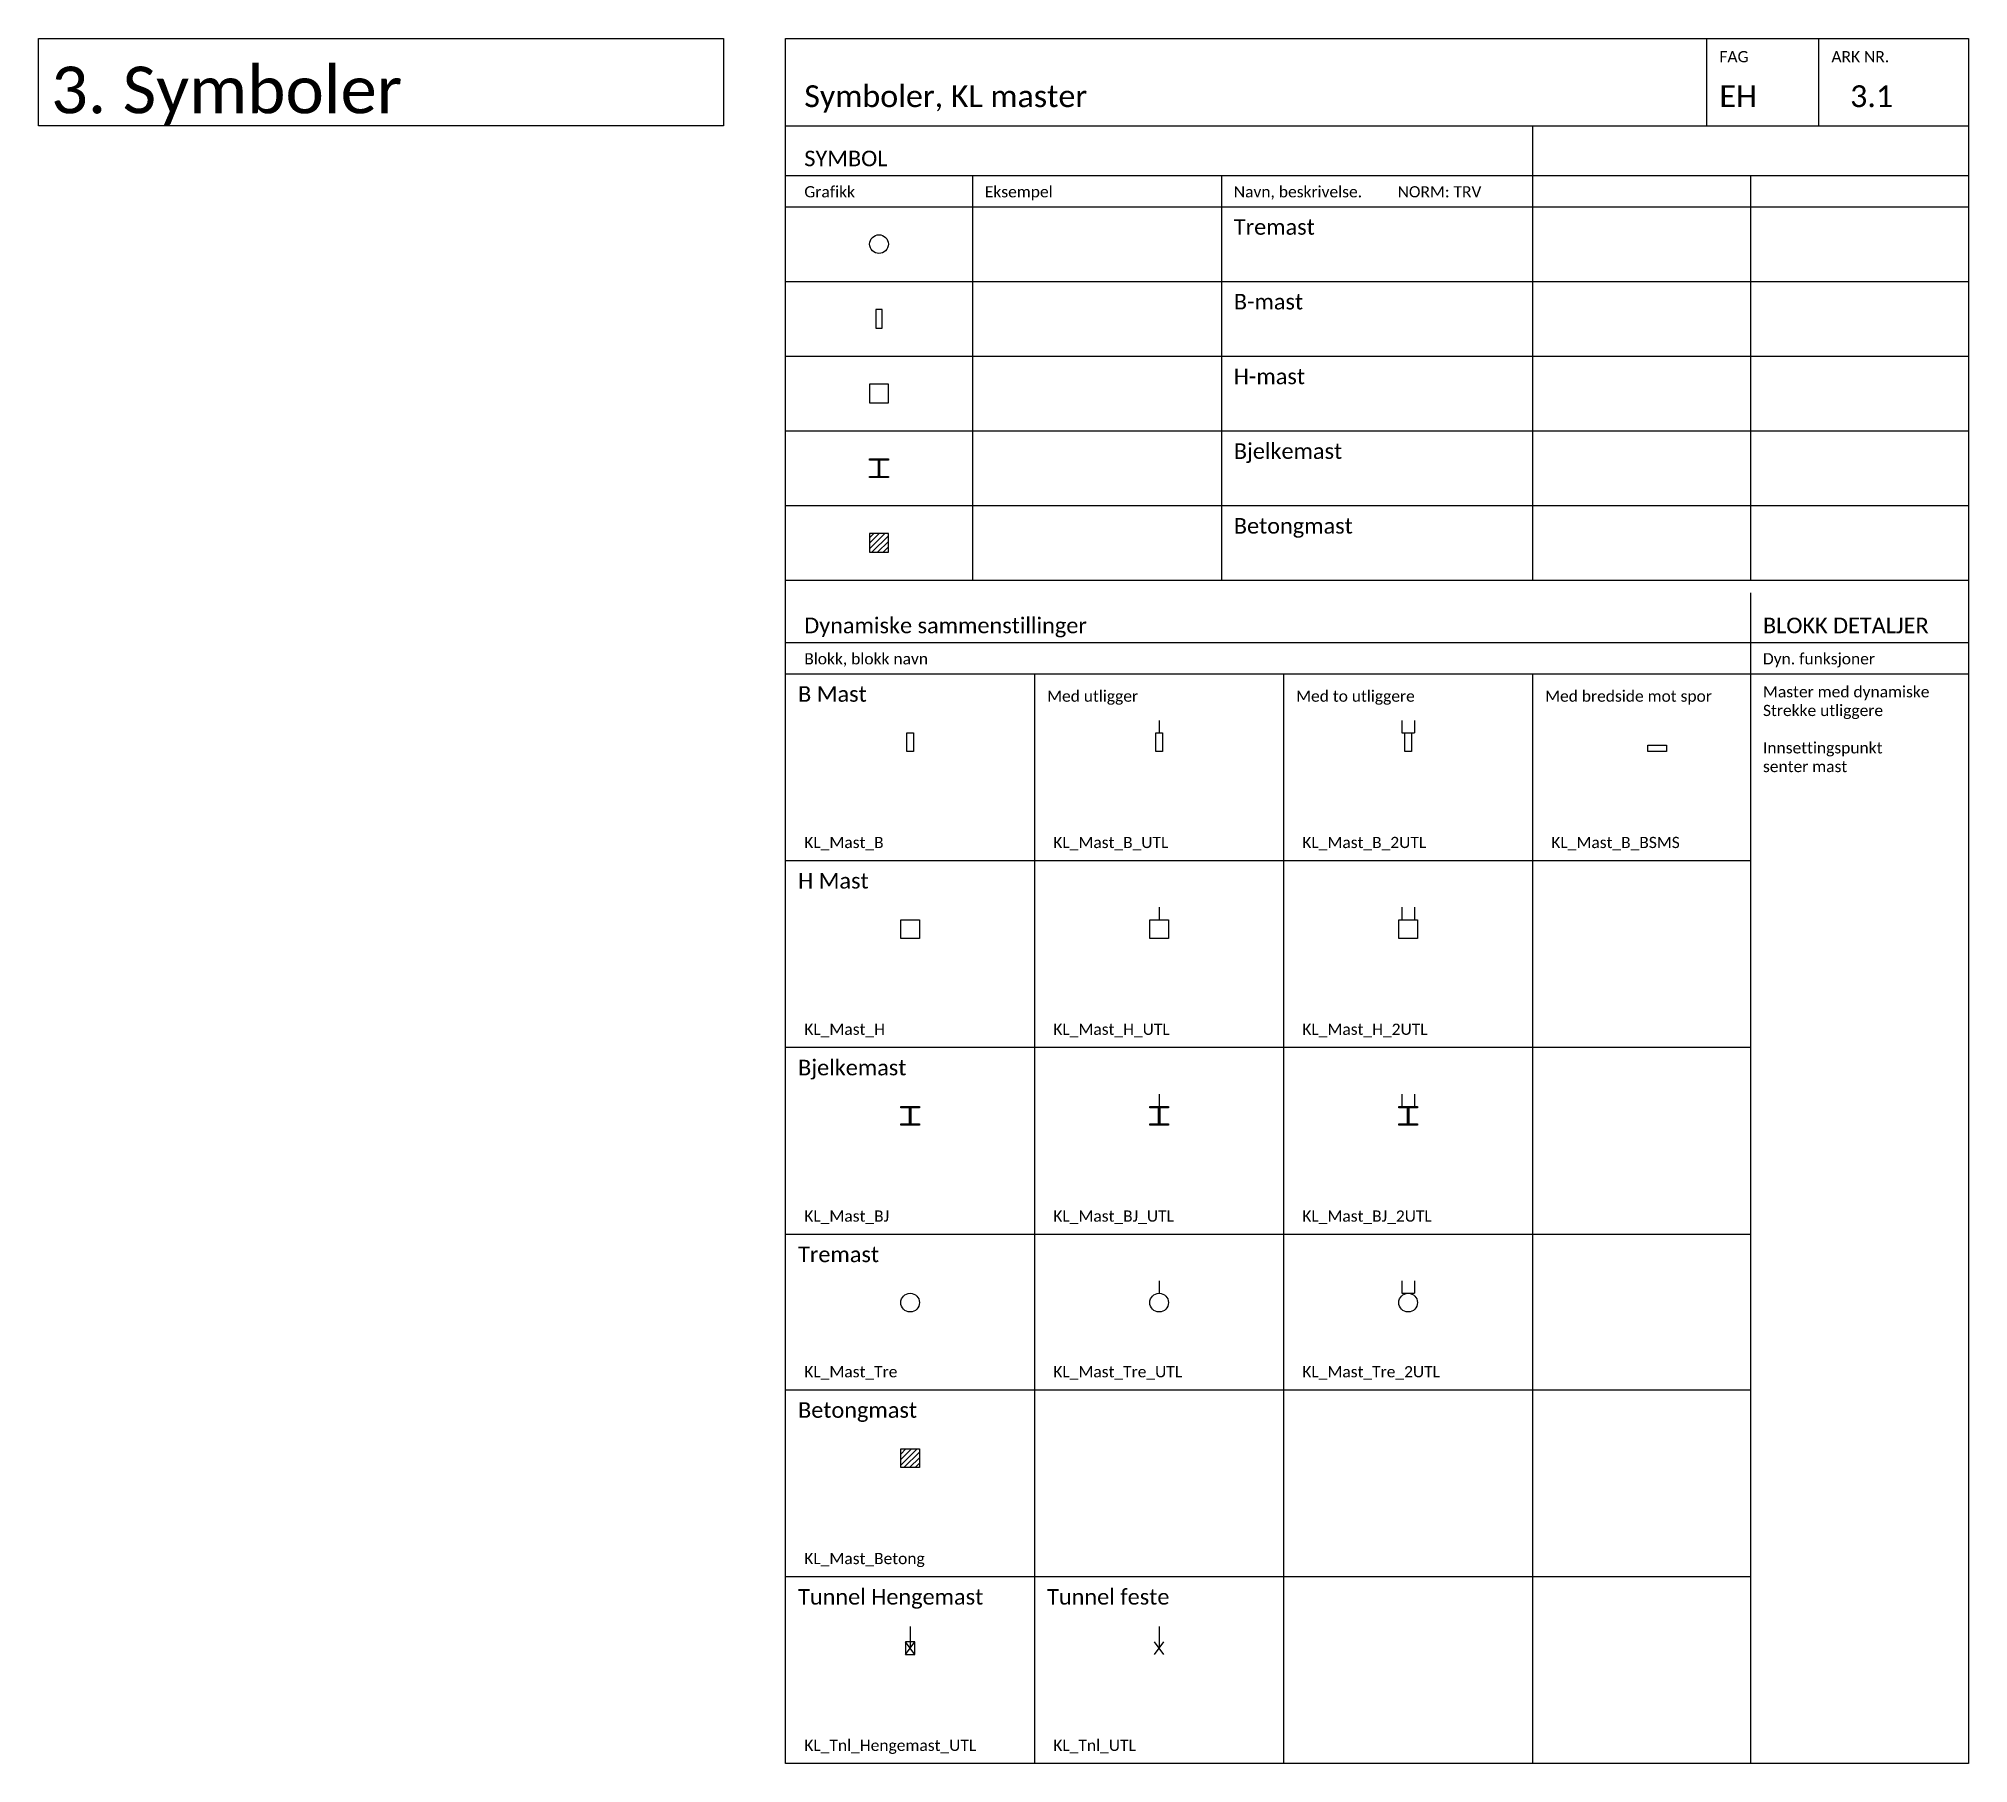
# Model space of a CAD drawing. Header units: millimetres. Extents: x -120 to 610, y -1213 to 277.
# Drawn here: x -120 to 190, y -614 to -337 of the extents above; entities that cross this region are included whole.
import ezdxf
from ezdxf.enums import TextEntityAlignment as Align

# ---------------------------------------------------------------- set-up
doc = ezdxf.new("R2010")
doc.units = ezdxf.units.MM
for name, color, linetype in [('JBTEH_ATT_mastenr', 2, 'Continuous'), ('JBTEH_ATT_Tekst', 2, 'Continuous'), ('JBTEH_Komponenter', 4, 'Continuous'), ('RAMME', 5, 'Continuous'), ('RAMME SYMBOLER', 4, 'Continuous'), ('RAMME TEKST', 7, 'Continuous')]:
    doc.layers.add(name, color=color, linetype=linetype)
doc.layers.add('JBTEH_ATT_OBJEKTID', color=2, linetype='Continuous', lineweight=25)
doc.styles.add('Calibri', font='calibri.ttf')
doc.styles.add('ISO25', font='isocp.shx', dxfattribs={"width": 0.9, "height": 2.5})

msp = doc.modelspace()

# ---------------------------------------------------------------- texts
at = {"layer": 'RAMME TEKST', "style": 'Calibri'}
msp.add_text('3. Symboler', height=7.5, dxfattribs=at).set_placement((-118, -349))
at = {"layer": 'RAMME TEKST', "linetype": 'ByBlock', "style": 'Calibri'}
for s, height, p in [('FAG', 1.8, (150, -340.8)), ('ARK NR.', 1.8, (168, -340.8)), ('Symboler, KL master', 3.5, (3, -348)), ('EH', 3.5, (150, -348)), ('3.1', 3.5, (171, -348)), ('SYMBOL', 2.5, (3, -357.5)), ('Grafikk', 1.8, (3, -362.5)), ('Eksempel', 1.8, (32, -362.5)), ('Navn, beskrivelse.         NORM: TRV', 1.8, (72, -362.5)), ('Dynamiske sammenstillinger ', 2.5, (3, -432.5)), ('BLOKK DETALJER', 2.5, (157, -432.5)), ('Blokk, blokk navn', 1.8, (3, -437.5)), ('Dyn. funksjoner', 1.8, (157, -437.5)), ('B Mast', 2.5, (2, -443.5)), ('Med utligger', 1.8, (42, -443.5)), ('Med to utliggere', 1.8, (82, -443.5)), ('Med bredside mot spor', 1.8, (122, -443.5)), ('KL_Mast_B', 1.8, (3, -467)), ('KL_Mast_B_UTL', 1.8, (43, -467)), ('KL_Mast_B_2UTL', 1.8, (83, -467)), ('KL_Mast_B_BSMS', 1.8, (123, -467)), ('H Mast', 2.5, (2, -473.5)), ('KL_Mast_H', 1.8, (3, -497)), ('KL_Mast_H_UTL', 1.8, (43, -497)), ('KL_Mast_H_2UTL', 1.8, (83, -497)), ('Bjelkemast', 2.5, (2, -503.5)), ('KL_Mast_BJ', 1.8, (3, -527)), ('KL_Mast_BJ_UTL', 1.8, (43, -527)), ('KL_Mast_BJ_2UTL', 1.8, (83, -527)), ('Tremast', 2.5, (2, -533.5)), ('KL_Mast_Tre', 1.8, (3, -552)), ('KL_Mast_Tre_UTL', 1.8, (43, -552)), ('KL_Mast_Tre_2UTL', 1.8, (83, -552)), ('Betongmast', 2.5, (2, -558.5)), ('KL_Mast_Betong', 1.8, (3, -582)), ('Tunnel Hengemast', 2.5, (2, -588.5)), ('Tunnel feste', 2.5, (42, -588.5)), ('KL_Tnl_Hengemast_UTL', 1.8, (3, -612)), ('KL_Tnl_UTL', 1.8, (43, -612))]:
    msp.add_text(s, height=height, dxfattribs=at).set_placement(p)
at = {"layer": 'RAMME TEKST', "linetype": 'ByBlock', "attachment_point": 1, "style": 'Calibri'}
for s, width, gutter_width, insert, char_height in [('Tremast', 46, 6.5, (72, -366), 2.5), ('B-mast', 46, 6.5, (72, -378), 2.5), ('H-mast', 46, 6.5, (72, -390), 2.5), ('Bjelkemast', 46, 6.5, (72, -402), 2.5), ('Betongmast', 46, 6.5, (72, -414), 2.5), ('Master med dynamiske \\PStrekke utliggere\\P\\PInnsettingspunkt \\Psenter mast', 32, 12.5, (157, -441), 1.8)]:
    msp.add_mtext_dynamic_manual_height_columns(s, width=width, gutter_width=gutter_width, heights=[0], dxfattribs=dict(at, insert=insert, char_height=char_height))

# ---------------------------------------------------------------- blocks, each defined once
blk = doc.blocks.new('KL_Mast_B')
blk.add_lwpolyline([(-0.525, 1.5), (0.525, 1.5), (0.525, -1.5), (-0.525, -1.5)], close=True)
at = {"layer": 'JBTEH_ATT_mastenr', "style": 'ISO25'}
blk.add_attdef('MASTENR', text='', height=2.5, dxfattribs=at).set_placement((0, -4.9), align=Align.MIDDLE)
at = {"layer": 'JBTEH_ATT_OBJEKTID', "style": 'ISO25'}
blk.add_attdef('OBJEKTID', text='', height=2.5, dxfattribs=at).set_placement((0, -12.9), align=Align.MIDDLE)
at = {"layer": 'JBTEH_ATT_Tekst', "style": 'ISO25'}
blk.add_attdef('TEKST', text='', height=2.5, dxfattribs=at).set_placement((0, -8.9), align=Align.MIDDLE)
blk = doc.blocks.new('*U40')
blk.add_line((0, 3.5), (0, 1.5))
blk.add_lwpolyline([(-0.525, 1.5), (0.525, 1.5), (0.525, -1.5), (-0.525, -1.5)], close=True)
at = {"layer": 'JBTEH_ATT_mastenr', "style": 'ISO25'}
blk.add_attdef('MASTENR', text='', height=2.5, dxfattribs=at).set_placement((0, -4.9), align=Align.MIDDLE)
at = {"layer": 'JBTEH_ATT_OBJEKTID', "style": 'ISO25'}
blk.add_attdef('OBJEKTID', text='', height=2.5, dxfattribs=at).set_placement((0, -12.9), align=Align.MIDDLE)
at = {"layer": 'JBTEH_ATT_Tekst', "style": 'ISO25'}
blk.add_attdef('TEKST', text='', height=2.5, dxfattribs=at).set_placement((0, -8.9), align=Align.MIDDLE)
blk = doc.blocks.new('*U39')
for p, q in [((-1, 3.5), (-1, 1.5)), ((1, 3.5), (1, 1.5)), ((-1, 1.5), (1, 1.5))]:
    blk.add_line(p, q)
blk.add_lwpolyline([(-0.525, 1.5), (0.525, 1.5), (0.525, -1.5), (-0.525, -1.5)], close=True)
at = {"layer": 'JBTEH_ATT_mastenr', "style": 'ISO25'}
blk.add_attdef('MASTENR', text='', height=2.5, dxfattribs=at).set_placement((0, -4.9), align=Align.MIDDLE)
at = {"layer": 'JBTEH_ATT_OBJEKTID', "style": 'ISO25'}
blk.add_attdef('OBJEKTID', text='', height=2.5, dxfattribs=at).set_placement((0, -12.9), align=Align.MIDDLE)
at = {"layer": 'JBTEH_ATT_Tekst', "style": 'ISO25'}
blk.add_attdef('TEKST', text='', height=2.5, dxfattribs=at).set_placement((0, -8.9), align=Align.MIDDLE)
blk = doc.blocks.new('KL_Mast_B_BSMS')
blk.add_lwpolyline([(-1.5, -0.525), (-1.5, 0.525), (1.5, 0.525), (1.5, -0.525)], close=True)
at = {"layer": 'JBTEH_ATT_mastenr', "style": 'ISO25'}
blk.add_attdef('MASTENR', text='', height=2.5, dxfattribs=at).set_placement((0, -4.9), align=Align.MIDDLE)
at = {"layer": 'JBTEH_ATT_OBJEKTID', "style": 'ISO25'}
blk.add_attdef('OBJEKTID', text='', height=2.5, dxfattribs=at).set_placement((0, -12.9), align=Align.MIDDLE)
at = {"layer": 'JBTEH_ATT_Tekst', "style": 'ISO25'}
blk.add_attdef('TEKST', text='', height=2.5, dxfattribs=at).set_placement((0, -8.9), align=Align.MIDDLE)
blk = doc.blocks.new('KL_Mast_H')
blk.add_lwpolyline([(-1.5, 1.5), (1.5, 1.5), (1.5, -1.5), (-1.5, -1.5)], close=True)
at = {"layer": 'JBTEH_ATT_mastenr', "style": 'ISO25'}
blk.add_attdef('MASTENR', text='', height=2.5, dxfattribs=at).set_placement((0, -4.9), align=Align.MIDDLE)
at = {"layer": 'JBTEH_ATT_OBJEKTID', "style": 'ISO25'}
blk.add_attdef('OBJEKTID', text='', height=2.5, dxfattribs=at).set_placement((0, -12.9), align=Align.MIDDLE)
at = {"layer": 'JBTEH_ATT_Tekst', "style": 'ISO25'}
blk.add_attdef('TEKST', text='', height=2.5, dxfattribs=at).set_placement((0, -8.9), align=Align.MIDDLE)
blk = doc.blocks.new('*U41')
blk.add_line((0, 3.5), (0, 1.5))
blk.add_lwpolyline([(-1.5, 1.5), (1.5, 1.5), (1.5, -1.5), (-1.5, -1.5)], close=True)
at = {"layer": 'JBTEH_ATT_mastenr', "style": 'ISO25'}
blk.add_attdef('MASTENR', text='', height=2.5, dxfattribs=at).set_placement((0, -4.9), align=Align.MIDDLE)
at = {"layer": 'JBTEH_ATT_OBJEKTID', "style": 'ISO25'}
blk.add_attdef('OBJEKTID', text='', height=2.5, dxfattribs=at).set_placement((0, -12.9), align=Align.MIDDLE)
at = {"layer": 'JBTEH_ATT_Tekst', "style": 'ISO25'}
blk.add_attdef('TEKST', text='', height=2.5, dxfattribs=at).set_placement((0, -8.9), align=Align.MIDDLE)
blk = doc.blocks.new('*U42')
for p, q in [((-1, 3.5), (-1, 1.5)), ((1, 3.5), (1, 1.5))]:
    blk.add_line(p, q)
blk.add_lwpolyline([(-1.5, 1.5), (1.5, 1.5), (1.5, -1.5), (-1.5, -1.5)], close=True)
at = {"layer": 'JBTEH_ATT_mastenr', "style": 'ISO25'}
blk.add_attdef('MASTENR', text='', height=2.5, dxfattribs=at).set_placement((0, -4.9), align=Align.MIDDLE)
at = {"layer": 'JBTEH_ATT_OBJEKTID', "style": 'ISO25'}
blk.add_attdef('OBJEKTID', text='', height=2.5, dxfattribs=at).set_placement((0, -12.9), align=Align.MIDDLE)
at = {"layer": 'JBTEH_ATT_Tekst', "style": 'ISO25'}
blk.add_attdef('TEKST', text='', height=2.5, dxfattribs=at).set_placement((0, -8.9), align=Align.MIDDLE)
blk = doc.blocks.new('KL_Mast_BJ')
h = blk.add_hatch(color=256)
h.dxf.hatch_style = 1
edge = h.paths.add_edge_path()
edge.add_line((-1.5, -1.3), (-0.24, -1.3))
edge.add_arc((-0.24, -1.15), 0.15, 270, 360)
edge.add_line((-0.09, -1.15), (-0.09, 1.15))
edge.add_arc((-0.24, 1.15), 0.15, 360, 450)
edge.add_line((-0.24, 1.3), (-1.5, 1.3))
edge.add_line((-1.5, 1.3), (-1.5, 1.5))
edge.add_line((-1.5, 1.5), (1.5, 1.5))
edge.add_line((1.5, 1.5), (1.5, 1.3))
edge.add_line((1.5, 1.3), (0.24, 1.3))
edge.add_arc((0.24, 1.15), 0.15, 90, 180)
edge.add_line((0.09, 1.15), (0.09, -1.15))
edge.add_arc((0.24, -1.15), 0.15, 180, 270)
edge.add_line((0.24, -1.3), (1.5, -1.3))
edge.add_line((1.5, -1.3), (1.5, -1.5))
edge.add_line((1.5, -1.5), (-1.5, -1.5))
edge.add_line((-1.5, -1.5), (-1.5, -1.3))
blk.add_lwpolyline([(-1.5, -1.3), (-0.24, -1.3, 0.414214), (-0.09, -1.15), (-0.09, 1.15, 0.414214), (-0.24, 1.3), (-1.5, 1.3), (-1.5, 1.5), (1.5, 1.5), (1.5, 1.3), (0.24, 1.3, 0.414214), (0.09, 1.15), (0.09, -1.15, 0.414214), (0.24, -1.3), (1.5, -1.3), (1.5, -1.5), (-1.5, -1.5)], format="xyb", close=True)
at = {"layer": 'JBTEH_ATT_mastenr', "style": 'ISO25'}
blk.add_attdef('MASTENR', text='', height=2.5, dxfattribs=at).set_placement((0, -4.9), align=Align.MIDDLE)
at = {"layer": 'JBTEH_ATT_OBJEKTID', "style": 'ISO25'}
blk.add_attdef('OBJEKTID', text='', height=2.5, dxfattribs=at).set_placement((0, -12.9), align=Align.MIDDLE)
at = {"layer": 'JBTEH_ATT_Tekst', "style": 'ISO25'}
blk.add_attdef('TEKST', text='', height=2.5, dxfattribs=at).set_placement((0, -8.9), align=Align.MIDDLE)
blk = doc.blocks.new('*U43')
h = blk.add_hatch(color=256)
h.dxf.hatch_style = 1
edge = h.paths.add_edge_path()
edge.add_line((-1.5, -1.3), (-0.24, -1.3))
edge.add_arc((-0.24, -1.15), 0.15, 270, 360)
edge.add_line((-0.09, -1.15), (-0.09, 1.15))
edge.add_arc((-0.24, 1.15), 0.15, 360, 450)
edge.add_line((-0.24, 1.3), (-1.5, 1.3))
edge.add_line((-1.5, 1.3), (-1.5, 1.5))
edge.add_line((-1.5, 1.5), (1.5, 1.5))
edge.add_line((1.5, 1.5), (1.5, 1.3))
edge.add_line((1.5, 1.3), (0.24, 1.3))
edge.add_arc((0.24, 1.15), 0.15, 90, 180)
edge.add_line((0.09, 1.15), (0.09, -1.15))
edge.add_arc((0.24, -1.15), 0.15, 180, 270)
edge.add_line((0.24, -1.3), (1.5, -1.3))
edge.add_line((1.5, -1.3), (1.5, -1.5))
edge.add_line((1.5, -1.5), (-1.5, -1.5))
edge.add_line((-1.5, -1.5), (-1.5, -1.3))
blk.add_line((0, 3.5), (0, 1.5))
blk.add_lwpolyline([(-1.5, -1.3), (-0.24, -1.3, 0.414214), (-0.09, -1.15), (-0.09, 1.15, 0.414214), (-0.24, 1.3), (-1.5, 1.3), (-1.5, 1.5), (1.5, 1.5), (1.5, 1.3), (0.24, 1.3, 0.414214), (0.09, 1.15), (0.09, -1.15, 0.414214), (0.24, -1.3), (1.5, -1.3), (1.5, -1.5), (-1.5, -1.5)], format="xyb", close=True)
at = {"layer": 'JBTEH_ATT_mastenr', "style": 'ISO25'}
blk.add_attdef('MASTENR', text='', height=2.5, dxfattribs=at).set_placement((0, -4.9), align=Align.MIDDLE)
at = {"layer": 'JBTEH_ATT_OBJEKTID', "style": 'ISO25'}
blk.add_attdef('OBJEKTID', text='', height=2.5, dxfattribs=at).set_placement((0, -12.9), align=Align.MIDDLE)
at = {"layer": 'JBTEH_ATT_Tekst', "style": 'ISO25'}
blk.add_attdef('TEKST', text='', height=2.5, dxfattribs=at).set_placement((0, -8.9), align=Align.MIDDLE)
blk = doc.blocks.new('*U44')
h = blk.add_hatch(color=256)
h.dxf.hatch_style = 1
edge = h.paths.add_edge_path()
edge.add_line((-1.5, -1.3), (-0.24, -1.3))
edge.add_arc((-0.24, -1.15), 0.15, 270, 360)
edge.add_line((-0.09, -1.15), (-0.09, 1.15))
edge.add_arc((-0.24, 1.15), 0.15, 360, 450)
edge.add_line((-0.24, 1.3), (-1.5, 1.3))
edge.add_line((-1.5, 1.3), (-1.5, 1.5))
edge.add_line((-1.5, 1.5), (1.5, 1.5))
edge.add_line((1.5, 1.5), (1.5, 1.3))
edge.add_line((1.5, 1.3), (0.24, 1.3))
edge.add_arc((0.24, 1.15), 0.15, 90, 180)
edge.add_line((0.09, 1.15), (0.09, -1.15))
edge.add_arc((0.24, -1.15), 0.15, 180, 270)
edge.add_line((0.24, -1.3), (1.5, -1.3))
edge.add_line((1.5, -1.3), (1.5, -1.5))
edge.add_line((1.5, -1.5), (-1.5, -1.5))
edge.add_line((-1.5, -1.5), (-1.5, -1.3))
for p, q in [((-1, 3.5), (-1, 1.5)), ((1, 3.5), (1, 1.5))]:
    blk.add_line(p, q)
blk.add_lwpolyline([(-1.5, -1.3), (-0.24, -1.3, 0.414214), (-0.09, -1.15), (-0.09, 1.15, 0.414214), (-0.24, 1.3), (-1.5, 1.3), (-1.5, 1.5), (1.5, 1.5), (1.5, 1.3), (0.24, 1.3, 0.414214), (0.09, 1.15), (0.09, -1.15, 0.414214), (0.24, -1.3), (1.5, -1.3), (1.5, -1.5), (-1.5, -1.5)], format="xyb", close=True)
at = {"layer": 'JBTEH_ATT_mastenr', "style": 'ISO25'}
blk.add_attdef('MASTENR', text='', height=2.5, dxfattribs=at).set_placement((0, -4.9), align=Align.MIDDLE)
at = {"layer": 'JBTEH_ATT_OBJEKTID', "style": 'ISO25'}
blk.add_attdef('OBJEKTID', text='', height=2.5, dxfattribs=at).set_placement((0, -12.9), align=Align.MIDDLE)
at = {"layer": 'JBTEH_ATT_Tekst', "style": 'ISO25'}
blk.add_attdef('TEKST', text='', height=2.5, dxfattribs=at).set_placement((0, -8.9), align=Align.MIDDLE)
blk = doc.blocks.new('KL_Mast_Tre')
blk.add_circle((0, 0), 1.5)
at = {"layer": 'JBTEH_ATT_mastenr', "style": 'ISO25'}
blk.add_attdef('MASTENR', text='', height=2.5, dxfattribs=at).set_placement((0, -4.9), align=Align.MIDDLE)
at = {"layer": 'JBTEH_ATT_OBJEKTID', "style": 'ISO25'}
blk.add_attdef('OBJEKTID', text='', height=2.5, dxfattribs=at).set_placement((0, -12.9), align=Align.MIDDLE)
at = {"layer": 'JBTEH_ATT_Tekst', "style": 'ISO25'}
blk.add_attdef('TEKST', text='', height=2.5, dxfattribs=at).set_placement((0, -8.9), align=Align.MIDDLE)
blk = doc.blocks.new('*U46')
blk.add_line((0, 3.5), (0, 1.5))
blk.add_circle((0, 0), 1.5)
at = {"layer": 'JBTEH_ATT_mastenr', "style": 'ISO25'}
blk.add_attdef('MASTENR', text='', height=2.5, dxfattribs=at).set_placement((0, -4.9), align=Align.MIDDLE)
at = {"layer": 'JBTEH_ATT_OBJEKTID', "style": 'ISO25'}
blk.add_attdef('OBJEKTID', text='', height=2.5, dxfattribs=at).set_placement((0, -12.9), align=Align.MIDDLE)
at = {"layer": 'JBTEH_ATT_Tekst', "style": 'ISO25'}
blk.add_attdef('TEKST', text='', height=2.5, dxfattribs=at).set_placement((0, -8.9), align=Align.MIDDLE)
blk = doc.blocks.new('*U45')
for p, q in [((-1, 3.5), (-1, 1.5)), ((1, 3.5), (1, 1.5)), ((-1, 1.5), (1, 1.5))]:
    blk.add_line(p, q)
blk.add_circle((0, 0), 1.5)
at = {"layer": 'JBTEH_ATT_mastenr', "style": 'ISO25'}
blk.add_attdef('MASTENR', text='', height=2.5, dxfattribs=at).set_placement((0, -4.9), align=Align.MIDDLE)
at = {"layer": 'JBTEH_ATT_OBJEKTID', "style": 'ISO25'}
blk.add_attdef('OBJEKTID', text='', height=2.5, dxfattribs=at).set_placement((0, -12.9), align=Align.MIDDLE)
at = {"layer": 'JBTEH_ATT_Tekst', "style": 'ISO25'}
blk.add_attdef('TEKST', text='', height=2.5, dxfattribs=at).set_placement((0, -8.9), align=Align.MIDDLE)
blk = doc.blocks.new('KL_Mast_Betong')
h = blk.add_hatch()
h.set_pattern_fill('ANSI31', color=256, scale=0.2)
h.paths.add_polyline_path([(-1.5, 1.5), (1.5, 1.5), (1.5, -1.5), (-1.5, -1.5)])
blk.add_lwpolyline([(-1.5, 1.5), (1.5, 1.5), (1.5, -1.5), (-1.5, -1.5)], close=True)
at = {"layer": 'JBTEH_ATT_mastenr', "style": 'ISO25'}
blk.add_attdef('MASTENR', text='', height=2.5, dxfattribs=at).set_placement((0, -4.9), align=Align.MIDDLE)
at = {"layer": 'JBTEH_ATT_OBJEKTID', "style": 'ISO25'}
blk.add_attdef('OBJEKTID', text='', height=2.5, dxfattribs=at).set_placement((0, -12.9), align=Align.MIDDLE)
at = {"layer": 'JBTEH_ATT_Tekst', "style": 'ISO25'}
blk.add_attdef('TEKST', text='', height=2.5, dxfattribs=at).set_placement((0, -8.9), align=Align.MIDDLE)
blk = doc.blocks.new('*U48')
for p, q in [((0, 3.5), (0, 0)), ((-0.75, -1), (0.75, 1)), ((0.75, -1), (-0.75, 1))]:
    blk.add_line(p, q)
blk.add_lwpolyline([(-0.75, -1), (0.75, -1), (0.75, 1), (-0.75, 1)], close=True)
at = {"layer": 'JBTEH_ATT_mastenr', "style": 'ISO25'}
blk.add_attdef('MASTENR', text='', height=2.5, dxfattribs=at).set_placement((0, -4.9), align=Align.MIDDLE)
at = {"layer": 'JBTEH_ATT_OBJEKTID', "style": 'ISO25'}
blk.add_attdef('OBJEKTID', text='', height=2.5, dxfattribs=at).set_placement((0, -12.9), align=Align.MIDDLE)
at = {"layer": 'JBTEH_ATT_Tekst', "style": 'ISO25'}
blk.add_attdef('TEKST', text='', height=2.5, dxfattribs=at).set_placement((0, -8.9), align=Align.MIDDLE)
blk = doc.blocks.new('*U47')
for p, q in [((0, 3.5), (0, 0)), ((-0.75, -1), (0.75, 1)), ((0.75, -1), (-0.75, 1))]:
    blk.add_line(p, q)
at = {"layer": 'JBTEH_ATT_mastenr', "style": 'ISO25'}
blk.add_attdef('MASTENR', text='', height=2.5, dxfattribs=at).set_placement((0, -4.9), align=Align.MIDDLE)
at = {"layer": 'JBTEH_ATT_OBJEKTID', "style": 'ISO25'}
blk.add_attdef('OBJEKTID', text='', height=2.5, dxfattribs=at).set_placement((0, -12.9), align=Align.MIDDLE)
at = {"layer": 'JBTEH_ATT_Tekst', "style": 'ISO25'}
blk.add_attdef('TEKST', text='', height=2.5, dxfattribs=at).set_placement((0, -8.9), align=Align.MIDDLE)

# ---------------------------------------------------------------- hatches: boundary and pattern name
at = {"layer": 'JBTEH_Komponenter'}
h = msp.add_hatch(color=256, dxfattribs=at)
h.dxf.hatch_style = 1
edge = h.paths.add_edge_path()
edge.add_line((13.5, -407.3), (14.76, -407.3))
edge.add_arc((14.76, -407.15), 0.15, 270, 360)
edge.add_line((14.91, -407.15), (14.91, -404.85))
edge.add_arc((14.76, -404.85), 0.15, 0, 90)
edge.add_line((14.76, -404.7), (13.5, -404.7))
edge.add_line((13.5, -404.7), (13.5, -404.5))
edge.add_line((13.5, -404.5), (16.5, -404.5))
edge.add_line((16.5, -404.5), (16.5, -404.7))
edge.add_line((16.5, -404.7), (15.24, -404.7))
edge.add_arc((15.24, -404.85), 0.15, 90, 180)
edge.add_line((15.09, -404.85), (15.09, -407.15))
edge.add_arc((15.24, -407.15), 0.15, 180, 270)
edge.add_line((15.24, -407.3), (16.5, -407.3))
edge.add_line((16.5, -407.3), (16.5, -407.5))
edge.add_line((16.5, -407.5), (13.5, -407.5))
edge.add_line((13.5, -407.5), (13.5, -407.3))
h = msp.add_hatch(dxfattribs=at)
h.set_pattern_fill('ANSI31', color=256, scale=0.2)
h.set_pattern_definition([(45, (9e-13, 1228), (-0.4490128, 0.4490128), [])])
h.paths.add_polyline_path([(13.5, -419.5), (16.5, -419.5), (16.5, -416.5), (13.5, -416.5)])

# ---------------------------------------------------------------- linework, layer by layer
at = {"color": 8}
msp.add_line((120, -352), (120, -412), dxfattribs=at)
at = {"layer": 'JBTEH_Komponenter'}
for points in [[(14.48, -383.5), (15.53, -383.5), (15.53, -380.5), (14.48, -380.5)], [(13.5, -395.5), (16.5, -395.5), (16.5, -392.5), (13.5, -392.5)], [(13.5, -419.5), (16.5, -419.5), (16.5, -416.5), (13.5, -416.5)]]:
    msp.add_lwpolyline(points, close=True, dxfattribs=at)
msp.add_lwpolyline([(13.5, -407.3), (14.76, -407.3, 0.414214), (14.91, -407.15), (14.91, -404.85, 0.414214), (14.76, -404.7), (13.5, -404.7), (13.5, -404.5), (16.5, -404.5), (16.5, -404.7), (15.24, -404.7, 0.414214), (15.09, -404.85), (15.09, -407.15, 0.414214), (15.24, -407.3), (16.5, -407.3), (16.5, -407.5), (13.5, -407.5)], format="xyb", close=True, dxfattribs=at)
msp.add_circle((15, -370), 1.5, dxfattribs=at)
at = {"layer": 'RAMME'}
msp.add_line((0, -351), (190, -351), dxfattribs=at)
for points in [[(-120, -337), (-10, -337), (-10, -351), (-120, -351)], [(190, -614), (0, -614), (0, -337), (190, -337)]]:
    msp.add_lwpolyline(points, close=True, dxfattribs=at)
at = {"layer": 'RAMME SYMBOLER'}
for p, q in [((148, -351), (148, -337)), ((166, -351), (166, -337)), ((120, -351), (120, -424)), ((0, -359), (190, -359)), ((30, -359), (30, -424)), ((70, -359), (70, -424)), ((155, -359), (155, -424)), ((0, -364), (190, -364)), ((0, -376), (190, -376)), ((0, -388), (190, -388)), ((0, -400), (190, -400)), ((0, -412), (190, -412)), ((0, -424), (190, -424)), ((155, -426), (155, -614)), ((0, -434), (190, -434)), ((0, -439), (190, -439)), ((40, -439), (40, -614)), ((80, -439), (80, -614)), ((120, -439), (120, -614)), ((0, -469), (155, -469)), ((0, -499), (155, -499)), ((0, -529), (155, -529)), ((0, -554), (155, -554)), ((0, -584), (155, -584))]:
    msp.add_line(p, q, dxfattribs=at)

# ---------------------------------------------------------------- block references
at = {"layer": 'JBTEH_Komponenter'}
for name, p in [('KL_Mast_B', (20, -450)), ('*U40', (60, -450)), ('*U39', (100, -450)), ('KL_Mast_B_BSMS', (140, -450.98)), ('*U41', (60, -480)), ('*U42', (100, -480)), ('KL_Mast_H', (20, -480)), ('*U43', (60, -510)), ('*U44', (100, -510)), ('KL_Mast_BJ', (20, -510)), ('KL_Mast_Tre', (20, -540)), ('*U46', (60, -540)), ('*U45', (100, -540)), ('KL_Mast_Betong', (20, -565)), ('*U48', (20, -595.5)), ('*U47', (60, -595.5))]:
    msp.add_blockref(name, p, dxfattribs=at)

msp.set_redraw_order([(e.dxf.handle, doc.entitydb.next_handle()) for e in msp.query("TEXT MTEXT ATTDEF DIMENSION ARC_DIMENSION")])  # texts and dimensions are drawn at this point

doc.saveas('drawing.dxf')
